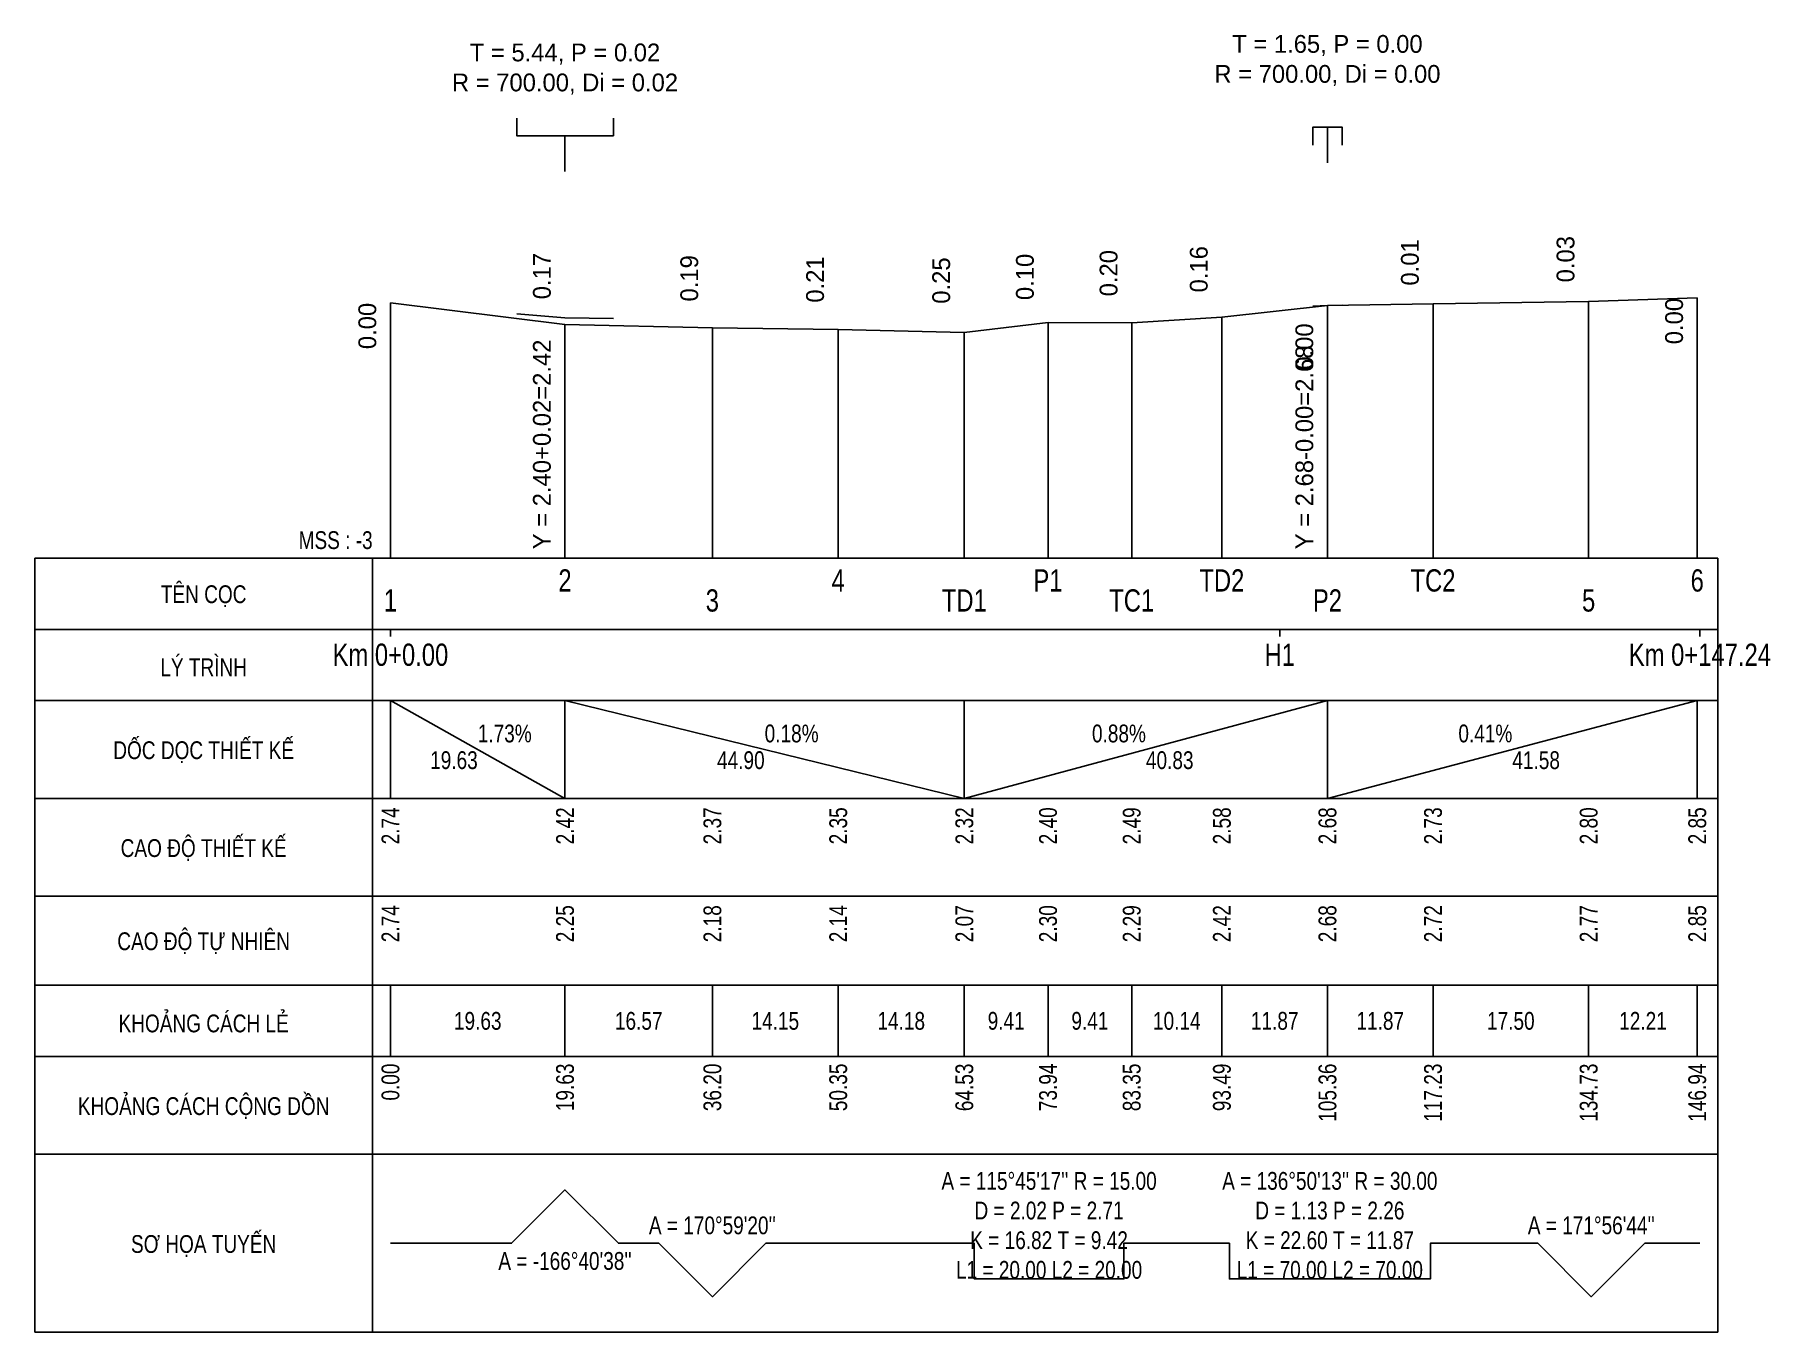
# Model space of a CAD drawing. Header units: inches. Extents: x 423 to 1130, y 16 to 162.
# Drawn here: x 422.6 to 617.7, y 16.2 to 162 of the extents above; entities that cross this region are included whole.
import ezdxf
from ezdxf.enums import TextEntityAlignment as Align

# ---------------------------------------------------------------- set-up
doc = ezdxf.new("R2010")
doc.units = ezdxf.units.IN
doc.header["$MEASUREMENT"] = 0
for name, color, linetype in [('Bang TD tu nhien', 3, 'Continuous'), ('DD Ranh dan trong 1 trai', 2, 'Continuous'), ('Duong dong trac doc tu nhien', 9, 'Continuous'), ('Trac doc thiet ke', 1, 'Continuous'), ('Trac doc tu nhien', 3, 'Continuous'), ('TracDoc', 7, 'Continuous')]:
    doc.layers.add(name, color=color, linetype=linetype)
doc.styles.add('BangTD', font='viet buddy.shx', dxfattribs={"width": 0.8})

msp = doc.modelspace()

# ---------------------------------------------------------------- texts
at = {"layer": 'Bang TD tu nhien', "color": 3, "style": 'BangTD', "width": 0.8}
for s, p in [('TÊN CỌC', (441.55, 99.2)), ('LÝ TRÌNH', (441.55, 91.2)), ('DỐC DỌC THIẾT KẾ', (441.55, 81.7)), ('CAO ĐỘ THIẾT KẾ', (441.55, 70.7)), ('CAO ĐỘ TỰ NHIÊN', (441.55, 60.2)), ('KHOẢNG CÁCH LẺ', (441.55, 51.2)), ('KHOẢNG CÁCH CỘNG DỒN', (441.55, 41.7)), ('SƠ HỌA TUYẾN', (441.55, 26.2))]:
    msp.add_text(s, height=2, dxfattribs=at).set_placement(p, align=Align.MIDDLE)
at = {"layer": 'DD Ranh dan trong 1 trai', "color": 2}
for s, p in [('0.01', (578.78, 133.84)), ('0.03', (596.28, 134.2)), ('0.17', (481.18, 132.3)), ('0.19', (497.75, 132.05)), ('0.21', (511.9, 131.92)), ('0.25', (526.08, 131.8)), ('0.10', (535.49, 132.21)), ('0.20', (544.9, 132.63)), ('0.16', (555.04, 133.07)), ('Y = 2.40+0.02=2.42', (481.18, 104.2)), ('Y = 2.68-0.00=2.68', (566.91, 104.2))]:
    msp.add_text(s, height=2, rotation=90, dxfattribs=at).set_placement(p, align=Align.BOTTOM_LEFT)
for p in [(461.55, 131.9), (608.49, 132.45), (566.91, 129.59)]:
    msp.add_text('0.00', height=2, rotation=90, dxfattribs=at).set_placement(p, align=Align.BOTTOM_RIGHT)
at = {"layer": 'Trac doc thiet ke', "color": 2, "char_height": 2}
for s, insert, attachment_point in [('T = 1.65, P = 0.00', (567.91, 159.63), 8), ('T = 5.44, P = 0.02', (482.18, 158.67), 8), ('R = 700.00, Di = 0.00', (567.91, 158.63), 2), ('R = 700.00, Di = 0.02', (482.18, 157.67), 2)]:
    msp.add_mtext(s, dxfattribs=dict(at, insert=insert, attachment_point=attachment_point))
at = {"layer": 'Trac doc tu nhien', "color": 3, "insert": (460.55, 104.2), "char_height": 2, "attachment_point": 9, "style": 'BangTD'}
msp.add_mtext('MSS : -3', dxfattribs=at)
at = {"layer": 'TracDoc', "color": 5, "style": 'BangTD', "width": 0.8}
for s, p in [('2', (482.18, 101.95)), ('4', (512.9, 101.95)), ('P1', (536.49, 101.95)), ('TD2', (556.04, 101.95)), ('TC2', (579.78, 101.95)), ('6', (609.49, 101.95)), ('Km 0+0.00', (462.55, 93.6)), ('H1', (562.55, 93.6)), ('Km 0+147.24', (609.79, 93.6))]:
    msp.add_text(s, height=2.5, dxfattribs=at).set_placement(p, align=Align.TOP_CENTER)
for s, p in [('1', (462.55, 96.45)), ('3', (498.75, 96.45)), ('TD1', (527.08, 96.45)), ('TC1', (545.9, 96.45)), ('P2', (567.91, 96.45)), ('5', (597.28, 96.45))]:
    msp.add_text(s, height=2.5, dxfattribs=at).set_placement(p, align=Align.BOTTOM_CENTER)
at = {"layer": 'TracDoc', "color": 2, "style": 'BangTD', "width": 0.8}
for s, p in [('1.73%', (472.37, 81.9)), ('0.18%', (504.63, 81.9))]:
    msp.add_text(s, height=2, dxfattribs=at).set_placement(p, align=Align.BOTTOM_LEFT)
for s, p in [('0.88%', (547.5, 81.9)), ('0.41%', (588.7, 81.9))]:
    msp.add_text(s, height=2, dxfattribs=at).set_placement(p, align=Align.BOTTOM_RIGHT)
for s, p in [('19.63', (472.37, 81.5)), ('44.90', (504.63, 81.5))]:
    msp.add_text(s, height=2, dxfattribs=at).set_placement(p, align=Align.TOP_RIGHT)
for s, p in [('40.83', (547.5, 81.5)), ('41.58', (588.7, 81.5))]:
    msp.add_text(s, height=2, dxfattribs=at).set_placement(p, align=Align.TOP_LEFT)
for s, p in [('2.74', (462.55, 75.2)), ('2.42', (482.18, 75.2)), ('2.37', (498.75, 75.2)), ('2.35', (512.9, 75.2)), ('2.32', (527.08, 75.2)), ('2.40', (536.49, 75.2)), ('2.49', (545.9, 75.2)), ('2.58', (556.04, 75.2)), ('2.68', (567.91, 75.2)), ('2.73', (579.78, 75.2)), ('2.80', (597.28, 75.2)), ('2.85', (609.49, 75.2))]:
    msp.add_text(s, height=2, rotation=90, dxfattribs=at).set_placement(p, align=Align.MIDDLE_RIGHT)
at = {"layer": 'TracDoc', "color": 3, "style": 'BangTD', "width": 0.8}
for s, p in [('2.74', (462.55, 64.2)), ('2.25', (482.18, 64.2)), ('2.18', (498.75, 64.2)), ('2.14', (512.9, 64.2)), ('2.07', (527.08, 64.2)), ('2.30', (536.49, 64.2)), ('2.29', (545.9, 64.2)), ('2.42', (556.04, 64.2)), ('2.68', (567.91, 64.2)), ('2.72', (579.78, 64.2)), ('2.77', (597.28, 64.2)), ('2.85', (609.49, 64.2)), ('0.00', (462.55, 46.4)), ('19.63', (482.18, 46.4)), ('36.20', (498.75, 46.4)), ('50.35', (512.9, 46.4)), ('64.53', (527.08, 46.4)), ('73.94', (536.49, 46.4)), ('83.35', (545.9, 46.4)), ('93.49', (556.04, 46.4)), ('105.36', (567.91, 46.4)), ('117.23', (579.78, 46.4)), ('134.73', (597.28, 46.4)), ('146.94', (609.49, 46.4))]:
    msp.add_text(s, height=2, rotation=90, dxfattribs=at).set_placement(p, align=Align.MIDDLE_RIGHT)
for s, p in [('19.63', (472.37, 51.2)), ('16.57', (490.47, 51.2)), ('14.15', (505.83, 51.2)), ('14.18', (519.99, 51.2)), ('9.41', (531.79, 51.2)), ('9.41', (541.2, 51.2)), ('10.14', (550.97, 51.2)), ('11.87', (561.98, 51.2)), ('11.87', (573.85, 51.2)), ('17.50', (588.53, 51.2)), ('12.21', (603.39, 51.2))]:
    msp.add_text(s, height=2, dxfattribs=at).set_placement(p, align=Align.MIDDLE_CENTER)
at = {"layer": 'TracDoc', "color": 1, "char_height": 2, "attachment_point": 5, "style": 'BangTD'}
for s, insert in [("A = 115°45'17'' R = 15.00^M^JD = 2.02 P = 2.71^M^JK = 16.82 T = 9.42^M^JL1 = 20.00 L2 = 20.00", (536.61, 28.2)), ("A = 136°50'13'' R = 30.00^M^JD = 1.13 P = 2.26^M^JK = 22.60 T = 11.87^M^JL1 = 70.00 L2 = 70.00", (568.18, 28.2)), ("A = 170°59'20''", (498.75, 28.2)), ("A = 171°56'44''", (597.58, 28.2)), ("A = -166°40'38''", (482.18, 24.2))]:
    msp.add_mtext(s, dxfattribs=dict(at, insert=insert))

# ---------------------------------------------------------------- linework, layer by layer
at = {"layer": 'Bang TD tu nhien', "color": 3}
for p, q in [((422.55, 103.2), (422.55, 16.2)), ((422.55, 103.2), (611.79, 103.2)), ((460.55, 103.2), (460.55, 16.2)), ((611.79, 103.2), (611.79, 16.2)), ((422.55, 95.2), (611.79, 95.2)), ((422.55, 87.2), (611.79, 87.2)), ((422.55, 76.2), (611.79, 76.2)), ((422.55, 65.2), (611.79, 65.2)), ((422.55, 55.2), (611.79, 55.2)), ((422.55, 47.2), (611.79, 47.2)), ((422.55, 36.2), (611.79, 36.2)), ((422.55, 16.2), (611.79, 16.2))]:
    msp.add_line(p, q, dxfattribs=at)
at = {"layer": 'Duong dong trac doc tu nhien', "color": 8}
for p, q in [((462.55, 103.2), (462.55, 131.9)), ((567.91, 103.2), (567.91, 131.6)), ((579.78, 103.2), (579.78, 131.8)), ((597.28, 103.2), (597.28, 132.05)), ((609.49, 103.2), (609.49, 132.45)), ((482.18, 103.2), (482.18, 129.45)), ((498.75, 103.2), (498.75, 129.1)), ((512.9, 103.2), (512.9, 128.9)), ((536.49, 103.2), (536.49, 129.7)), ((545.9, 103.2), (545.9, 129.65)), ((556.04, 103.2), (556.04, 130.3)), ((527.08, 103.2), (527.08, 128.55))]:
    msp.add_line(p, q, dxfattribs=at)
at = {"layer": 'Trac doc thiet ke', "color": 2}
for p, q in [((482.18, 150.67), (482.18, 146.67)), ((567.91, 151.63), (567.91, 147.63)), ((566.26, 131.53), (567.91, 131.6)), ((569.57, 131.63), (567.91, 131.6)), ((476.75, 130.67), (482.18, 130.2)), ((487.62, 130.15), (482.18, 130.2))]:
    msp.add_line(p, q, dxfattribs=at)
for points in [[(476.75, 152.67), (476.75, 150.67), (487.62, 150.67), (487.62, 152.67)], [(566.26, 149.63), (566.26, 151.63), (569.57, 151.63), (569.57, 149.63)]]:
    msp.add_lwpolyline(points, dxfattribs=at)
at = {"layer": 'Trac doc tu nhien', "color": 3}
msp.add_lwpolyline([(462.55, 131.9), (482.18, 129.45), (498.75, 129.1), (512.9, 128.9), (527.08, 128.55), (536.49, 129.7), (545.9, 129.65), (556.04, 130.3), (567.91, 131.6), (579.78, 131.8), (597.28, 132.05), (609.49, 132.45)], dxfattribs=at)
at = {"layer": 'TracDoc', "color": 5}
for p, q in [((462.55, 95.2), (462.55, 94.4)), ((562.55, 95.2), (562.55, 94.4)), ((609.79, 95.2), (609.79, 94.4))]:
    msp.add_line(p, q, dxfattribs=at)
at = {"layer": 'TracDoc', "color": 2}
for p, q in [((462.55, 76.2), (462.55, 87.2)), ((482.18, 76.2), (462.55, 87.2)), ((482.18, 76.2), (482.18, 87.2)), ((527.08, 76.2), (482.18, 87.2)), ((527.08, 76.2), (527.08, 87.2)), ((567.91, 87.2), (527.08, 76.2)), ((567.91, 76.2), (567.91, 87.2)), ((609.49, 87.2), (567.91, 76.2)), ((609.49, 76.2), (609.49, 87.2))]:
    msp.add_line(p, q, dxfattribs=at)
at = {"layer": 'TracDoc', "color": 3}
for p, q in [((462.55, 47.2), (462.55, 55.2)), ((482.18, 47.2), (482.18, 55.2)), ((498.75, 47.2), (498.75, 55.2)), ((512.9, 47.2), (512.9, 55.2)), ((527.08, 47.2), (527.08, 55.2)), ((536.49, 47.2), (536.49, 55.2)), ((545.9, 47.2), (545.9, 55.2)), ((556.04, 47.2), (556.04, 55.2)), ((567.91, 47.2), (567.91, 55.2)), ((579.78, 47.2), (579.78, 55.2)), ((597.28, 47.2), (597.28, 55.2)), ((609.49, 47.2), (609.49, 55.2))]:
    msp.add_line(p, q, dxfattribs=at)
at = {"layer": 'TracDoc', "color": 1}
msp.add_lwpolyline([(462.55, 26.2), (476.18, 26.2), (482.18, 32.2), (488.18, 26.2), (492.75, 26.2), (498.75, 20.2), (504.75, 26.2), (528.2, 26.2), (528.2, 22.2), (545.02, 22.2), (545.02, 26.2), (556.88, 26.2), (556.88, 22.2), (579.48, 22.2), (579.48, 26.2), (591.58, 26.2), (597.58, 20.2), (603.58, 26.2), (609.79, 26.2)], dxfattribs=at)

msp.set_redraw_order([(e.dxf.handle, doc.entitydb.next_handle()) for e in msp.query("TEXT MTEXT ATTDEF DIMENSION ARC_DIMENSION")])  # texts and dimensions are drawn at this point

doc.saveas('drawing.dxf')
